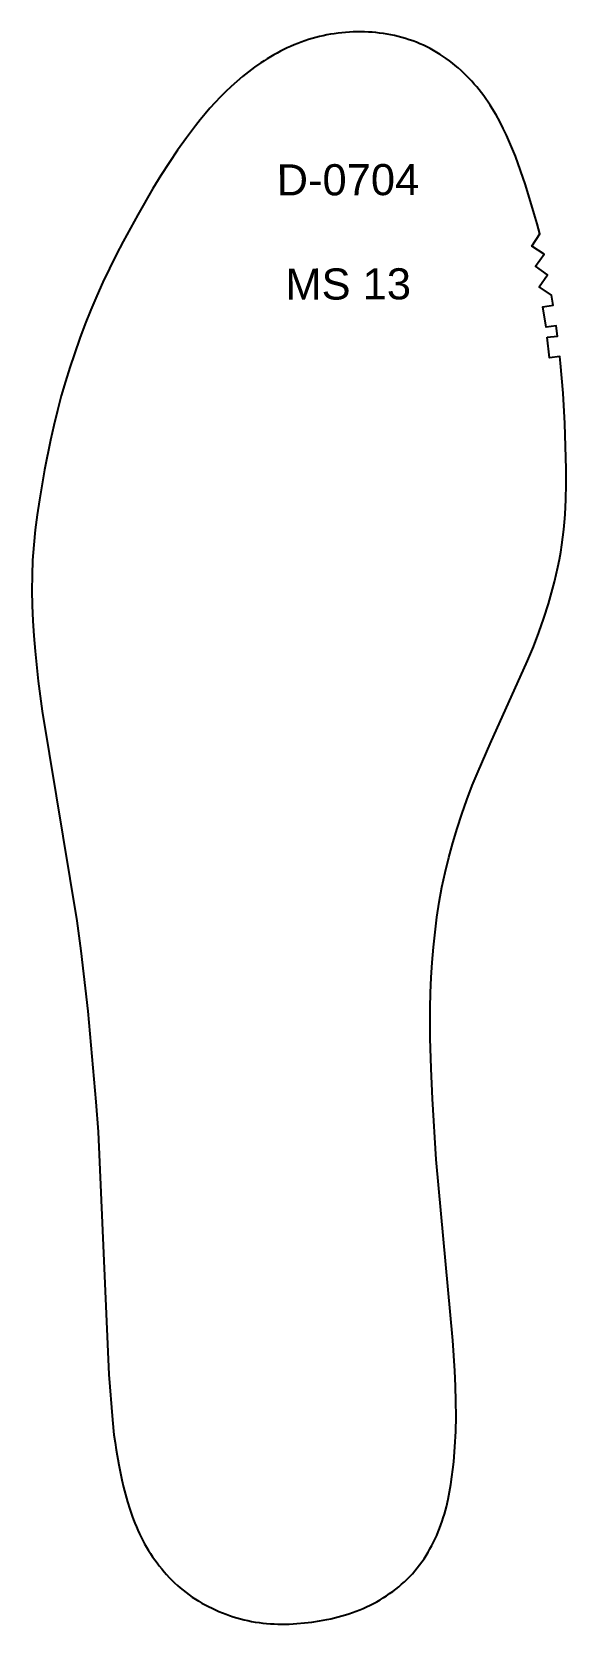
# Model space of a CAD drawing. Header units: millimetres. Extents: x 9 to 2561, y 2 to 334.
# Drawn here: x 2069.8 to 2172.8, y 27.1 to 334.2 of the extents above; entities that cross this region are included whole.
import ezdxf

# ---------------------------------------------------------------- set-up
doc = ezdxf.new("R2010")
doc.units = ezdxf.units.MM
doc.layers.add('DEFAULT', color=3, linetype='Continuous', true_color=0x00ff00)
doc.layers.add('LAYER_01', color=7, linetype='Continuous', true_color=0xffffff)
doc.styles.add('Arial Regular', font='arial.ttf')

# ---------------------------------------------------------------- blocks, each defined once
blk = doc.blocks.new('_X70')
at = {"layer": 'LAYER_01', "char_height": 6, "attachment_point": 7, "rotation": 0.1549, "style": 'Arial Regular'}
for s, insert, width in [('D-0704', (2117.02, 302.58), 65.8696), ('MS 13', (2118.7, 282.48), 59.4783)]:
    blk.add_mtext(s, dxfattribs=dict(at, insert=insert, width=width))

msp = doc.modelspace()

# ---------------------------------------------------------------- linework, layer by layer
at = {"layer": 'DEFAULT', "color": 3, "true_color": 0x00ff00}
msp.add_lwpolyline([(2169.18, 275.31), (2171.17, 275.55), (2170.91, 277.54), (2168.93, 277.27), (2168.35, 281.16), (2170.32, 281.49), (2169.97, 283.46), (2167.63, 285.05), (2169.22, 287.39), (2166.91, 289.03), (2168.55, 291.34), (2166.22, 292.9), (2167.73, 295.25), (2167.22, 297.19), (2166.67, 299.13), (2164.96, 304.72), (2164.03, 307.5), (2163.02, 310.24), (2162.49, 311.6), (2161.92, 312.95), (2161.33, 314.29), (2160.7, 315.61), (2160.03, 316.91), (2159.32, 318.19), (2158.57, 319.45), (2158.18, 320.06), (2157.78, 320.67), (2157.36, 321.28), (2156.93, 321.87), (2156.5, 322.46), (2156.04, 323.03), (2155.58, 323.6), (2155.11, 324.16), (2154.62, 324.7), (2154.12, 325.24), (2153.61, 325.76), (2153.09, 326.27), (2152.56, 326.77), (2152.01, 327.26), (2151.45, 327.73), (2150.88, 328.19), (2150.3, 328.64), (2149.71, 329.07), (2149.11, 329.48), (2148.5, 329.88), (2147.87, 330.26), (2147.24, 330.63), (2146.6, 330.98), (2145.95, 331.31), (2145.29, 331.63), (2144.62, 331.92), (2143.94, 332.2), (2143.26, 332.46), (2142.57, 332.7), (2141.87, 332.93), (2141.17, 333.13), (2140.46, 333.32), (2139.75, 333.49), (2139.04, 333.64), (2138.32, 333.77), (2137.6, 333.89), (2136.87, 333.99), (2136.15, 334.07), (2135.42, 334.13), (2134.69, 334.18), (2133.96, 334.21), (2133.22, 334.22), (2132.49, 334.22), (2131.76, 334.2), (2131.03, 334.17), (2130.3, 334.12), (2129.57, 334.05), (2128.85, 333.97), (2128.12, 333.87), (2127.4, 333.76), (2126.68, 333.63), (2125.96, 333.48), (2125.25, 333.31), (2124.54, 333.13), (2123.84, 332.94), (2123.14, 332.72), (2122.44, 332.49), (2121.76, 332.25), (2121.07, 331.99), (2120.39, 331.71), (2119.72, 331.42), (2119.06, 331.12), (2118.4, 330.8), (2117.75, 330.47), (2117.1, 330.13), (2116.46, 329.77), (2115.83, 329.4), (2115.21, 329.02), (2114.59, 328.63), (2113.98, 328.23), (2112.78, 327.39), (2111.6, 326.52), (2110.46, 325.61), (2109.34, 324.67), (2108.25, 323.69), (2107.19, 322.68), (2106.16, 321.65), (2105.15, 320.59), (2104.17, 319.5), (2103.22, 318.39), (2102.29, 317.26), (2101.39, 316.11), (2099.64, 313.76), (2097.94, 311.38), (2096.3, 308.96), (2094.71, 306.51), (2093.17, 304.02), (2090.24, 298.95), (2087.43, 293.82), (2086.08, 291.23), (2084.79, 288.6), (2083.54, 285.95), (2082.35, 283.28), (2081.2, 280.59), (2080.12, 277.88), (2079.08, 275.14), (2078.03, 272.15), (2077.15, 269.49), (2076.32, 266.81), (2075.52, 264), (2074.77, 261.17), (2074.08, 258.33), (2073.44, 255.47), (2072.29, 249.73), (2071.3, 243.97), (2070.87, 241.07), (2070.5, 238.17), (2070.2, 235.26), (2069.99, 232.35), (2069.87, 229.42), (2069.84, 226.5), (2069.9, 223.57), (2070.03, 220.65), (2070.22, 217.73), (2070.46, 214.81), (2071.07, 209), (2071.83, 203.19), (2078.5, 162.79), (2079.31, 156.99), (2080.64, 145.37), (2082.18, 127.88), (2082.59, 122.05), (2084.67, 75.28), (2085.36, 66.54), (2085.67, 63.63), (2085.87, 62.18), (2086.09, 60.73), (2086.6, 57.85), (2087.2, 54.99), (2087.53, 53.56), (2087.89, 52.15), (2088.28, 50.74), (2088.71, 49.34), (2089.18, 47.95), (2089.43, 47.27), (2089.7, 46.59), (2089.98, 45.91), (2090.27, 45.24), (2090.58, 44.58), (2090.9, 43.92), (2091.23, 43.27), (2091.58, 42.62), (2091.94, 41.99), (2092.32, 41.36), (2092.71, 40.74), (2093.11, 40.13), (2093.53, 39.53), (2093.96, 38.94), (2094.4, 38.36), (2094.86, 37.79), (2095.33, 37.23), (2095.81, 36.68), (2096.31, 36.14), (2096.82, 35.62), (2097.34, 35.11), (2097.88, 34.61), (2098.43, 34.13), (2099, 33.66), (2099.57, 33.21), (2100.16, 32.78), (2100.76, 32.36), (2101.37, 31.96), (2101.99, 31.57), (2102.62, 31.2), (2103.26, 30.85), (2103.91, 30.51), (2104.57, 30.19), (2105.23, 29.88), (2105.9, 29.58), (2106.58, 29.3), (2107.26, 29.04), (2107.95, 28.79), (2108.64, 28.56), (2109.34, 28.34), (2110.04, 28.15), (2110.75, 27.97), (2111.46, 27.81), (2112.18, 27.66), (2112.9, 27.54), (2113.62, 27.43), (2114.35, 27.34), (2115.08, 27.27), (2115.81, 27.21), (2116.54, 27.17), (2117.27, 27.14), (2118, 27.13), (2118.73, 27.14), (2119.46, 27.15), (2120.19, 27.19), (2120.92, 27.23), (2122.38, 27.36), (2123.83, 27.53), (2125.28, 27.75), (2126.72, 28.02), (2127.43, 28.18), (2128.14, 28.34), (2128.85, 28.52), (2129.56, 28.72), (2130.26, 28.92), (2130.96, 29.15), (2131.65, 29.38), (2132.34, 29.63), (2133.02, 29.9), (2133.69, 30.18), (2134.36, 30.48), (2135.02, 30.8), (2135.67, 31.13), (2136.31, 31.47), (2136.95, 31.84), (2137.57, 32.22), (2138.19, 32.61), (2138.79, 33.02), (2139.39, 33.45), (2139.97, 33.89), (2140.54, 34.35), (2141.1, 34.82), (2141.64, 35.31), (2142.17, 35.82), (2142.69, 36.34), (2143.18, 36.87), (2143.66, 37.42), (2144.13, 37.99), (2144.57, 38.57), (2145, 39.16), (2145.42, 39.76), (2145.82, 40.37), (2146.2, 41), (2146.56, 41.63), (2146.91, 42.28), (2147.25, 42.93), (2147.56, 43.59), (2147.87, 44.25), (2148.15, 44.92), (2148.42, 45.6), (2148.68, 46.29), (2148.92, 46.98), (2149.14, 47.67), (2149.35, 48.37), (2149.55, 49.08), (2149.73, 49.79), (2150.06, 51.21), (2150.35, 52.65), (2150.59, 54.09), (2150.81, 55.54), (2150.99, 56.99), (2151.14, 58.44), (2151.38, 61.36), (2151.53, 64.28), (2151.59, 67.2), (2151.57, 70.13), (2151.49, 73.05), (2151.35, 75.98), (2150.95, 81.81), (2147.77, 116.77), (2147.04, 128.45), (2146.77, 134.3), (2146.62, 140.15), (2146.61, 146), (2146.68, 148.92), (2146.81, 151.84), (2146.99, 154.76), (2147.23, 157.68), (2147.54, 160.59), (2147.91, 163.49), (2148.36, 166.38), (2148.88, 169.26), (2149.49, 172.12), (2150.18, 174.96), (2150.95, 177.79), (2151.79, 180.59), (2152.71, 183.37), (2153.69, 186.12), (2154.73, 188.86), (2155.83, 191.57), (2158.15, 196.94), (2165.39, 212.93), (2166.5, 215.64), (2167.53, 218.37), (2168.49, 221.13), (2169.38, 223.92), (2170.19, 226.73), (2170.56, 228.15), (2170.9, 229.57), (2171.22, 231), (2171.5, 232.43), (2171.76, 233.87), (2171.98, 235.32), (2172.18, 236.77), (2172.34, 238.22), (2172.48, 239.68), (2172.59, 241.14), (2172.74, 244.06), (2172.81, 246.98), (2172.8, 249.91), (2172.53, 258.68), (2172.21, 264.52), (2171.75, 270.35), (2171.62, 271.58), (2169.63, 271.37)], close=True, dxfattribs=at)

# ---------------------------------------------------------------- block references
at = {"layer": 'LAYER_01'}
msp.add_blockref('_X70', (0, 0), dxfattribs=at)

doc.saveas('drawing.dxf')
